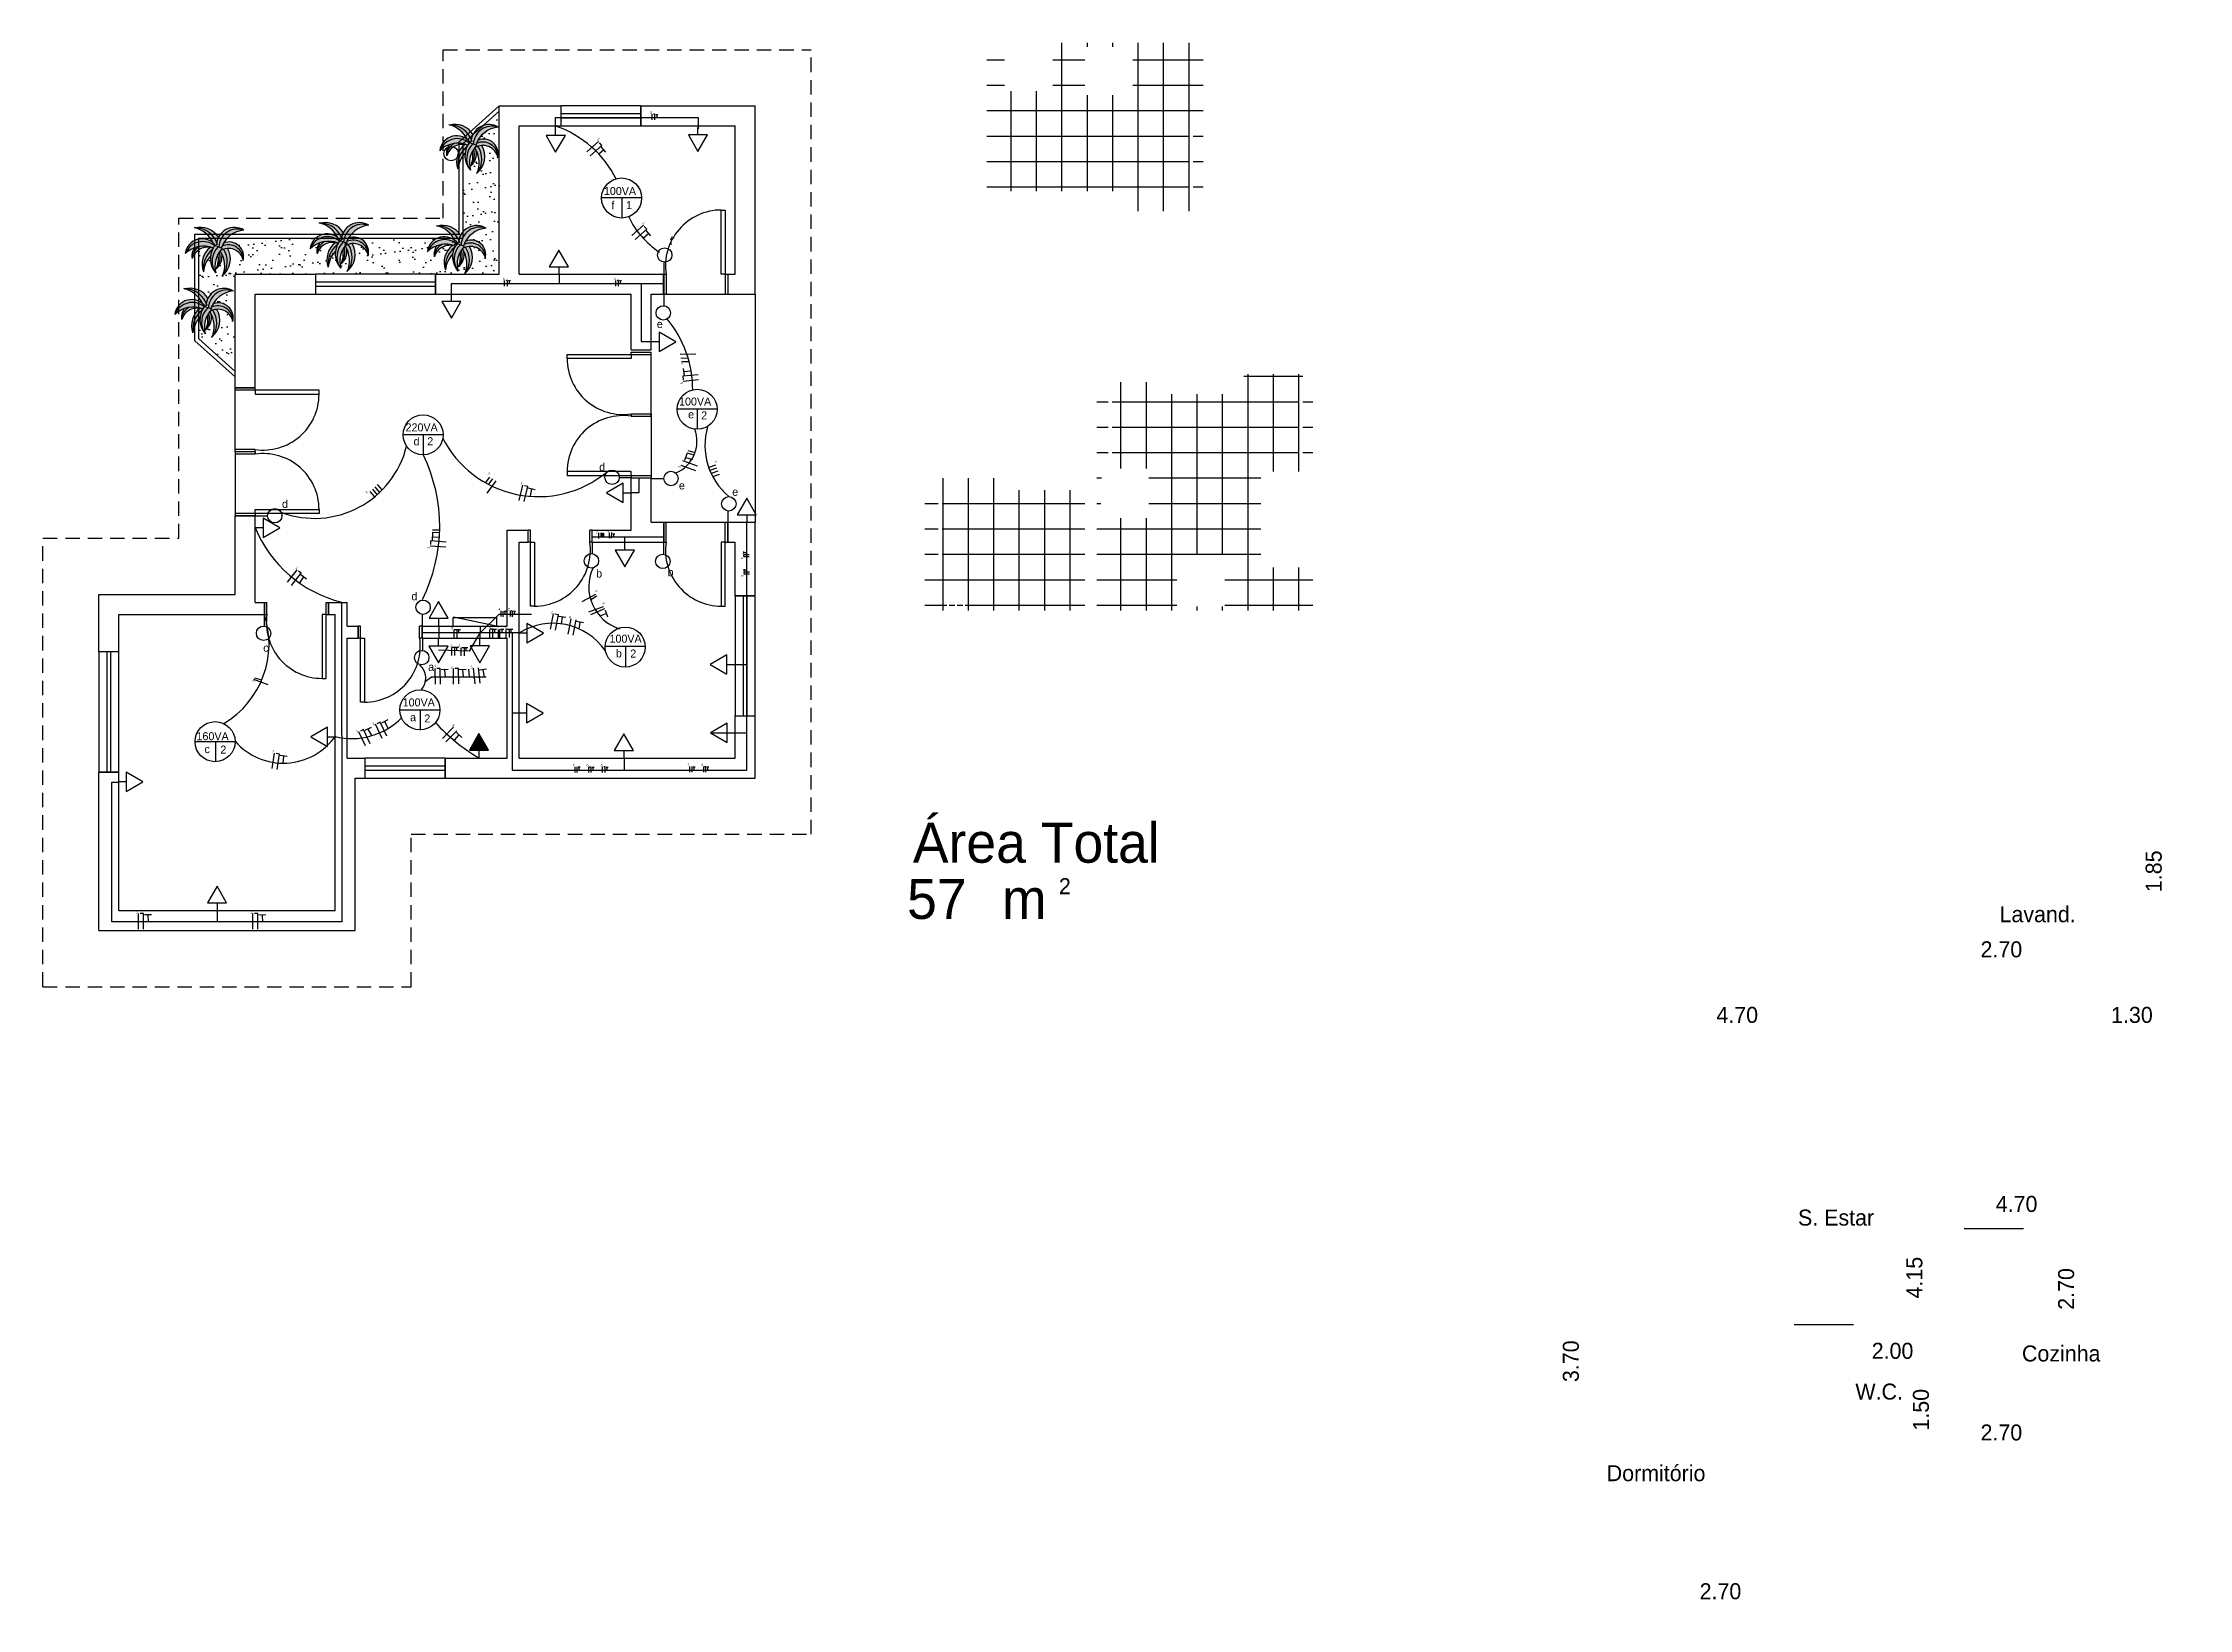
# Model space of a CAD drawing. Extents: x 0 to 26.8, y -7.8 to 11.8.
import ezdxf

# ---------------------------------------------------------------- set-up
doc = ezdxf.new("R2010")
doc.units = 0
doc.linetypes.add('ACAD_ISO02W100', pattern=[15, 12, -3])
doc.layers.get('0').update_dxf_attribs({"linetype": 'CONTINUOUS'})
doc.layers.get('DEFPOINTS').update_dxf_attribs({"linetype": 'CONTINUOUS'})
for name, color, linetype in [('BLOCO', 5, 'CONTINUOUS'), ('HACHURA', 1, 'CONTINUOUS'), ('JARDIM', 3, 'CONTINUOUS'), ('P_LMCT', 8, 'CONTINUOUS'), ('PAREDE', 7, 'CONTINUOUS'), ('PONTILHADO', 8, 'ACAD_ISO02W100')]:
    doc.layers.add(name, color=color, linetype=linetype)
doc.styles.add('PADRÃO', font='', dxfattribs={"height": 0.2})
doc.styles.get('PADRÃO').set_extended_font_data('AvantGarde Bk BT')
doc.dimstyles.new('PADRÃOS', dxfattribs={"dimtxt": 0.15, "dimasz": 0.1, "dimexe": 1.25, "dimexo": 0.625, "dimgap": 0.1, "dimtad": 0, "dimjust": 1, "dimzin": 1, "dimdsep": 46, "dimtxsty": 'PADRÃO', "dimcen": 2.5, "dimse1": 1, "dimse2": 1, "dimsd1": 1, "dimsd2": 1, "dimclrt": 1, "dimadec": 0, "dimazin": 0, "dimtfac": 1, "dimtdec": 4, "dimtmove": 0, "dimatfit": 3, "dimfxl": 1, "dimtolj": 1, "dimtzin": 0, "dimarcsym": 0})
pattern_1 = [(0, (0, 0), (0, 6.985), [5.08, -1.905]), (90, (0, 0), (-6.985, 4e-16), [5.08, -1.905])]

msp = doc.modelspace()

# ---------------------------------------------------------------- texts
at = {"layer": 'HACHURA', "ltscale": 0.015, "style": 'PADRÃO'}
msp.add_text('Lavand.', height=0.2, dxfattribs=at).set_placement((24.446, 0.805))
at = {"layer": 'HACHURA', "color": 7, "ltscale": 0.015, "true_color": 0xffffff, "char_height": 0.03, "attachment_point": 1, "style": 'PADRÃO'}
for s, insert in [('5', (7.59, 10.933)), ('5', (5.747, 8.857)), ('5', (7.135, 8.857)), ('4', (5.693, 4.729)), ('8', (5.102, 4.492)), ('6', (5.578, 4.498)), ('7', (5.673, 4.499)), ('5', (5.769, 4.498)), ('1', (5.087, 4.274)), ('2', (5.19, 4.277)), ('7', (6.619, 2.782)), ('6', (6.792, 2.782)), ('5', (6.968, 2.782)), ('7', (8.053, 2.786)), ('6', (8.226, 2.785))]:
    msp.add_mtext_dynamic_manual_height_columns(s, width=0.46322, gutter_width=1, heights=[0], dxfattribs=dict(at, insert=insert))
for s, insert, rotation in [('5', (6.94, 10.6), 321.5595), ('2', (7.502, 9.555), 321.5595), ('2', (7.973, 7.771), 89.9208), ('5', (7.972, 7.522), 105.6807), ('2', (7.934, 6.486), 79.8017), ('2', (8.414, 6.573), 296.5654), ('2', (4.025, 6.178), 47.1724), ('2', (5.571, 6.425), 323.267), ('1', (5.971, 6.3), 356.1482), ('2', (6.907, 5.693), 0.0158), ('4', (7.05, 5.71), 359.0358), ('2', (4.806, 5.471), 95.4338), ('1', (3.17, 5.249), 331.4606), ('5', (8.716, 5.338), 89.003), ('6', (8.721, 5.121), 89.003), ('2', (6.922, 4.959), 298.1315), ('2', (5.812, 4.73), 358.9652), ('2', (6.349, 4.694), 358.9974), ('4', (6.571, 4.629), 358.9974), ('4', (7.013, 4.805), 296.8105), ('1', (4.89, 4.021), 10.9938), ('2', (2.613, 3.813), 77.0914), ('2', (5.093, 4.004), 10.9938), ('3', (5.341, 4.004), 16.0087), ('2', (4.111, 3.289), 35.3448), ('3', (5.125, 3.285), 325.4288), ('2', (2.865, 2.951), 1.0985), ('1', (3.904, 3.196), 35.3448), ('1', (1.16, 0.945), 9.9523), ('1', (2.589, 0.944), 9.9523)]:
    msp.add_mtext_dynamic_manual_height_columns(s, width=0.46322, gutter_width=1, heights=[0], dxfattribs=dict(at, insert=insert, rotation=rotation))
at = {"layer": 'HACHURA', "color": 0, "ltscale": 0.015, "char_height": 0.1, "attachment_point": 1, "style": 'PADRÃO'}
for s, width, insert in [('100VA', 0.58467, (7.009, 9.987)), ('f', 0.59146, (7.103, 9.81)), ('1', 0.59146, (7.286, 9.811)), ('f', 0.59146, (7.833, 9.364)), ('e', 0.59146, (7.67, 8.326)), ('100VA', 0.58467, (7.948, 7.358)), ('220VA', 0.59146, (4.531, 7.035)), ('e', 0.59146, (8.061, 7.198)), ('2', 0.59146, (8.224, 7.185)), ('d', 0.59146, (4.631, 6.861)), ('2', 0.59146, (4.802, 6.862)), ('d', 0.59146, (6.95, 6.541)), ('e', 0.59146, (7.946, 6.31)), ('e', 0.59146, (8.612, 6.23)), ('d', 0.59146, (2.987, 6.079)), ('b', 0.59146, (6.912, 5.21)), ('b', 0.59146, (7.805, 5.226)), ('d', 0.59146, (4.604, 4.925)), ('100VA', 0.59146, (7.079, 4.396)), ('c', 0.59146, (2.752, 4.283)), ('a', 0.59146, (4.813, 4.044)), ('b', 0.59146, (7.158, 4.212)), ('2', 0.59146, (7.339, 4.211)), ('100VA', 0.59146, (4.495, 3.6)), ('a', 0.59146, (4.587, 3.415)), ('2', 0.59146, (4.765, 3.4)), ('160VA', 0.59146, (1.919, 3.178)), ('c', 0.59146, (2.019, 3.017)), ('2', 0.59146, (2.217, 3.011))]:
    msp.add_mtext_dynamic_manual_height_columns(s, width=width, gutter_width=1, heights=[0], dxfattribs=dict(at, insert=insert))

# ---------------------------------------------------------------- blocks, each defined once
blk = doc.blocks.new('J15')
at = {"layer": 'BLOCO'}
for p, q in [((1.5, 0.25), (0, 0.25)), ((0, 0.25), (0, 0)), ((1.5, 0.15), (0, 0.15)), ((0, 0.1), (1.5, 0.1)), ((0, 0), (1.5, 0)), ((1.5, 0), (1.5, 0.25))]:
    blk.add_line(p, q, dxfattribs=at)
blk = doc.blocks.new('J1')
at = {"layer": 'BLOCO'}
for p, q in [((0, 0.25), (0, 0)), ((1, 0.25), (0, 0.25)), ((1, 0.15), (0, 0.15)), ((0, 0.1), (1, 0.1)), ((0, 0), (1, 0)), ((1, 0), (1, 0.25))]:
    blk.add_line(p, q, dxfattribs=at)
blk = doc.blocks.new('P80E25')
at = {"layer": 'BLOCO', "ltscale": 0.015}
for p, q in [((0.03, 0.25), (0, 0.25)), ((0, 0.25), (0, 0)), ((0.8, 0), (0, 0)), ((0.03, 0.25), (0.03, 0)), ((0.8, 0.25), (0.77, 0.25)), ((0.77, 0.25), (0.77, 0)), ((0.8, 0.25), (0.8, 0))]:
    blk.add_line(p, q, dxfattribs=at)
at = {"layer": 'BLOCO'}
blk.add_lwpolyline([(0.03, 0.25), (0.08, 0.25), (0.08, 1.05), (0.03, 1.05)], close=True, dxfattribs=at)
at = {"layer": 'BLOCO', "ltscale": 0.015}
blk.add_arc((0.08, 0.352), 0.698, 351.5555, 90, dxfattribs=at)
blk = doc.blocks.new('P80D25')
at = {"layer": 'BLOCO', "ltscale": 0.015}
for p, q in [((0, 0.25), (0, 0)), ((0, 0.25), (0.03, 0.25)), ((0, 0), (0.8, 0)), ((0.03, 0.25), (0.03, 0)), ((0.77, 0.25), (0.77, 0)), ((0.77, 0.25), (0.8, 0.25)), ((0.8, 0.25), (0.8, 0))]:
    blk.add_line(p, q, dxfattribs=at)
at = {"layer": 'BLOCO'}
blk.add_lwpolyline([(0.77, 0.25), (0.72, 0.25), (0.72, 1.05), (0.77, 1.05)], close=True, dxfattribs=at)
at = {"layer": 'BLOCO', "ltscale": 0.015}
blk.add_arc((0.72, 0.352), 0.698, 90, 188.4445, dxfattribs=at)
blk = doc.blocks.new('P80D15')
at = {"layer": 'BLOCO', "ltscale": 0.015}
for p, q in [((0, 0.15), (0, 0)), ((0, 0.15), (0.03, 0.15)), ((0, 0), (0.03, 0)), ((0.03, 0.15), (0.03, 0)), ((0.77, 0.15), (0.77, 0)), ((0.77, 0.15), (0.8, 0.15)), ((0.77, 0), (0.8, 0)), ((0.8, 0.15), (0.8, 0))]:
    blk.add_line(p, q, dxfattribs=at)
at = {"layer": 'BLOCO'}
blk.add_lwpolyline([(0.77, 0.15), (0.72, 0.15), (0.72, 0.95), (0.77, 0.95)], close=True, dxfattribs=at)
at = {"layer": 'BLOCO', "ltscale": 0.015}
blk.add_arc((0.72, 0.252), 0.698, 90, 188.4445, dxfattribs=at)
blk = doc.blocks.new('P80E15')
at = {"layer": 'BLOCO', "ltscale": 0.015}
for p, q in [((0.03, 0.15), (0, 0.15)), ((0, 0.15), (0, 0)), ((0.03, 0), (0, 0)), ((0.03, 0.15), (0.03, 0)), ((0.8, 0.15), (0.77, 0.15)), ((0.77, 0.15), (0.77, 0)), ((0.8, 0), (0.77, 0)), ((0.8, 0.15), (0.8, 0))]:
    blk.add_line(p, q, dxfattribs=at)
at = {"layer": 'BLOCO'}
blk.add_lwpolyline([(0.03, 0.15), (0.08, 0.15), (0.08, 0.95), (0.03, 0.95)], close=True, dxfattribs=at)
at = {"layer": 'BLOCO', "ltscale": 0.015}
blk.add_arc((0.08, 0.252), 0.698, 351.5555, 90, dxfattribs=at)
blk = doc.blocks.new('ESTAR')
at = {"layer": 'HACHURA', "ltscale": 0.015, "style": 'PADRÃO'}
blk.add_text('S. Estar', height=0.2, dxfattribs=at).set_placement((-0.425, -0.068))
blk = doc.blocks.new('DORMI')
at = {"layer": 'HACHURA', "ltscale": 0.015, "style": 'PADRÃO'}
blk.add_text('Dormitório', height=0.2, dxfattribs=at).set_placement((-0.516, -0.066))
blk = doc.blocks.new('WC')
at = {"layer": 'HACHURA', "ltscale": 0.015, "style": 'PADRÃO'}
blk.add_text('W.C.', height=0.2, dxfattribs=at).set_placement((-0.137, -0.096))
blk = doc.blocks.new('COZINHA')
at = {"layer": 'HACHURA', "ltscale": 0.015, "style": 'PADRÃO'}
blk.add_text('Cozinha', height=0.2, dxfattribs=at).set_placement((-0.658, -0.068))
blk = doc.blocks.new('*D28')
at = {"layer": 'DEFPOINTS', "color": 0, "ltscale": 0.015, "transparency": 16777216}
for p in [(26.564, 2.027), (26.373, 0.177), (26.564, 0.177)]:
    blk.add_point(p, dxfattribs=at)
at = {"layer": 'HACHURA', "color": 1, "ltscale": 0.015, "transparency": 16777216, "insert": (26.373, 1.441), "char_height": 0.2, "attachment_point": 5, "rotation": 90, "style": 'PADRÃO'}
blk.add_mtext('\\A1;1.85', dxfattribs=at)
blk = doc.blocks.new('*D29')
at = {"layer": 'DEFPOINTS', "color": 0, "ltscale": 0.015, "transparency": 16777216}
for p in [(26.564, 0.465), (23.864, 0.177), (26.564, 0.177)]:
    blk.add_point(p, dxfattribs=at)
at = {"layer": 'HACHURA', "color": 1, "ltscale": 0.015, "transparency": 16777216, "insert": (24.469, 0.465), "char_height": 0.2, "attachment_point": 5, "style": 'PADRÃO'}
blk.add_mtext('\\A1;2.70', dxfattribs=at)
blk = doc.blocks.new('*D30')
at = {"layer": 'DEFPOINTS', "color": 0, "ltscale": 0.015, "transparency": 16777216}
for p in [(25.514, -0.073), (26.814, -0.073), (26.814, -0.354)]:
    blk.add_point(p, dxfattribs=at)
at = {"layer": 'HACHURA', "color": 1, "ltscale": 0.015, "transparency": 16777216, "insert": (26.1, -0.354), "char_height": 0.2, "attachment_point": 5, "style": 'PADRÃO'}
blk.add_mtext('\\A1;1.30', dxfattribs=at)
blk = doc.blocks.new('*D31')
at = {"layer": 'DEFPOINTS', "color": 0, "ltscale": 0.015, "transparency": 16777216}
for p in [(20.564, -0.073), (25.264, -0.073), (25.264, -0.354)]:
    blk.add_point(p, dxfattribs=at)
at = {"layer": 'HACHURA', "color": 1, "ltscale": 0.015, "transparency": 16777216, "insert": (21.169, -0.354), "char_height": 0.2, "attachment_point": 5, "style": 'PADRÃO'}
blk.add_mtext('\\A1;4.70', dxfattribs=at)
blk = doc.blocks.new('*D32')
at = {"layer": 'DEFPOINTS', "color": 0, "ltscale": 0.015, "transparency": 16777216}
for p in [(23.383, -0.073), (25.264, -0.073), (23.714, -4.22)]:
    blk.add_point(p, dxfattribs=at)
at = {"layer": 'HACHURA', "color": 1, "ltscale": 0.015, "transparency": 16777216, "insert": (23.383, -3.634), "char_height": 0.2, "attachment_point": 5, "rotation": 90, "style": 'PADRÃO'}
blk.add_mtext('\\A1;4.15', dxfattribs=at)
blk = doc.blocks.new('*D33')
at = {"layer": 'DEFPOINTS', "color": 0, "ltscale": 0.015, "transparency": 16777216}
for p in [(20.564, -2.715), (20.564, -2.843), (25.264, -3.02)]:
    blk.add_point(p, dxfattribs=at)
at = {"layer": 'HACHURA', "color": 1, "ltscale": 0.015, "transparency": 16777216, "insert": (24.659, -2.715), "char_height": 0.2, "attachment_point": 5, "style": 'PADRÃO'}
blk.add_mtext('\\A1;4.70', dxfattribs=at)
blk = doc.blocks.new('*D34')
at = {"layer": 'DEFPOINTS', "color": 0, "ltscale": 0.015, "transparency": 16777216}
for p in [(26.564, -5.569), (23.864, -5.87), (26.564, -5.87)]:
    blk.add_point(p, dxfattribs=at)
at = {"layer": 'HACHURA', "color": 1, "ltscale": 0.015, "transparency": 16777216, "insert": (24.469, -5.569), "char_height": 0.2, "attachment_point": 5, "style": 'PADRÃO'}
blk.add_mtext('\\A1;2.70', dxfattribs=at)
blk = doc.blocks.new('*D35')
at = {"layer": 'DEFPOINTS', "color": 0, "ltscale": 0.015, "transparency": 16777216}
for p in [(23.864, -3.17), (23.864, -5.87), (25.279, -5.87)]:
    blk.add_point(p, dxfattribs=at)
at = {"layer": 'HACHURA', "color": 1, "ltscale": 0.015, "transparency": 16777216, "insert": (25.279, -3.775), "char_height": 0.2, "attachment_point": 5, "rotation": 90, "style": 'PADRÃO'}
blk.add_mtext('\\A1;2.70', dxfattribs=at)
blk = doc.blocks.new('*D36')
at = {"layer": 'DEFPOINTS', "color": 0, "ltscale": 0.015, "transparency": 16777216}
for p in [(18.864, -4.073), (18.864, -7.773), (19.091, -7.773)]:
    blk.add_point(p, dxfattribs=at)
at = {"layer": 'HACHURA', "color": 1, "ltscale": 0.015, "transparency": 16777216, "insert": (19.091, -4.678), "char_height": 0.2, "attachment_point": 5, "rotation": 90, "style": 'PADRÃO'}
blk.add_mtext('\\A1;3.70', dxfattribs=at)
blk = doc.blocks.new('*D37')
at = {"layer": 'DEFPOINTS', "color": 0, "ltscale": 0.015, "transparency": 16777216}
for p in [(18.864, -7.552), (18.864, -7.773), (21.564, -7.773)]:
    blk.add_point(p, dxfattribs=at)
at = {"layer": 'HACHURA', "color": 1, "ltscale": 0.015, "transparency": 16777216, "insert": (20.959, -7.552), "char_height": 0.2, "attachment_point": 5, "style": 'PADRÃO'}
blk.add_mtext('\\A1;2.70', dxfattribs=at)
blk = doc.blocks.new('*D38')
at = {"layer": 'DEFPOINTS', "color": 0, "ltscale": 0.015, "transparency": 16777216}
for p in [(23.465, -4.37), (23.714, -4.37), (23.714, -5.87)]:
    blk.add_point(p, dxfattribs=at)
at = {"layer": 'HACHURA', "color": 1, "ltscale": 0.015, "transparency": 16777216, "insert": (23.465, -5.284), "char_height": 0.2, "attachment_point": 5, "rotation": 90, "style": 'PADRÃO'}
blk.add_mtext('\\A1;1.50', dxfattribs=at)
blk = doc.blocks.new('*D39')
at = {"layer": 'DEFPOINTS', "color": 0, "ltscale": 0.015, "transparency": 16777216}
for p in [(21.714, -4.37), (21.714, -4.549), (23.714, -4.37)]:
    blk.add_point(p, dxfattribs=at)
at = {"layer": 'HACHURA', "color": 1, "ltscale": 0.015, "transparency": 16777216, "insert": (23.109, -4.549), "char_height": 0.2, "attachment_point": 5, "style": 'PADRÃO'}
blk.add_mtext('\\A1;2.00', dxfattribs=at)
blk = doc.blocks.new('AV6')
h = blk.add_hatch(color=106)
h.paths.add_polyline_path([(-0.448, -0.003, -0.005016), (-0.443, 0.002, -0.513349), (-0.079, 0.093, -0.175433), (-0.066, 0.093, -0.022246), (-0.026, 0.08, -0.504406), (0.279, 0.291, -0.005016), (0.285, 0.291, 0.526482), (-0.054, 0.138, 0.288035), (-0.31, 0.32, 0.009659), (-0.32, 0.318, -0.219762), (-0.101, 0.134, 0.597519)])
h.paths.add_polyline_path([(0.011, 0.089, 0.017799), (0.003, 0.067, -0.005772), (0.013, 0.062, 0.030703), (-0.012, 0.032, -0.506864), (0.277, -0.08, 0.014459), (0.279, -0.07, 0.525417)])
h = blk.add_hatch(color=74)
h.paths.add_polyline_path([(-0.443, 0.002, -0.291066), (-0.099, 0.068, -0.022677), (-0.086, 0.088, -0.094648), (-0.079, 0.093, 0.513349)])
h.paths.add_polyline_path([(0.013, 0.062, 0.028086), (-0.035, 0.083, 0.353279), (-0.074, -0.235, 0.011523), (-0.066, -0.245, -0.264453)])
h.paths.add_polyline_path([(0.032, 0.13, 0.035308), (0.011, 0.089, -0.525417), (0.279, -0.07, 0.577919)])
h.paths.add_polyline_path([(-0.31, 0.32, -0.288035), (-0.054, 0.138, -0.074612), (-0.033, 0.202, 0.314228)])
h.paths.add_polyline_path([(0.008, 0, 0.028355), (-0.011, 0.033, 0.00267), (-0.012, 0.032, 0.015403), (-0.024, 0.016, -0.246599), (-0.057, -0.186, -0.00232), (-0.058, -0.189, 0.266418)])
h = blk.add_hatch(color=72)
h.paths.add_polyline_path([(0.279, 0.291, 0.504406), (-0.026, 0.08, -0.017106), (0.003, 0.067, -0.295443)])
h.paths.add_polyline_path([(-0.1, 0.065, 0.046042), (-0.136, 0.074, 0.325454), (-0.221, -0.23, -0.162584), (-0.133, -0.035, -0.098869)])
h.paths.add_polyline_path([(-0.024, 0.016, 0.02315), (-0.039, -0.009, -0.137861), (-0.057, -0.186, 0.246599)])
h.paths.add_polyline_path([(-0.263, 0.088, 0.052527), (-0.329, 0.071, 0.21466), (-0.361, -0.066, -0.015101), (-0.357, -0.054, -0.301897)])
h.paths.add_polyline_path([(0.08, 0.062, 0.066648), (0.029, 0.052, -0.296118), (0.029, -0.269, 0.358442)])
h = blk.add_hatch(color=3)
h.paths.add_polyline_path([(0.029, 0.052, 0.057851), (-0.011, 0.033, -0.240197), (0.021, -0.275, 0.009659), (0.029, -0.269, 0.296118)])
h.paths.add_polyline_path([(-0.035, 0.083, 0.017041), (-0.066, 0.093, 0.274641), (-0.086, 0.088, 0.336018), (-0.074, -0.235, -0.353279)])
h.paths.add_polyline_path([(-0.1, 0.065, -0.003329), (-0.099, 0.068, 0.128581), (-0.263, 0.088, 0.301897), (-0.357, -0.054, -0.411027)])
at = {"layer": 'P_LMCT'}
for centre, radius, start, end in [((-0.41, -0.012), 0.342, 25.229, 77.1188), ((-0.256, 0.062), 0.263, 30.1642, 106.8497), ((-0.327, 0.026), 0.295, 16.1293, 87.9282), ((0.168, 0.098), 0.226, 58.725, 177.7875), ((0.204, 0.073), 0.231, 71.2185, 178.2095), ((0.314, -0.034), 0.327, 95.0361, 162.0233), ((-0.237, -0.028), 0.212, 35.3303, 173.1806), ((-0.219, -0.236), 0.327, 68.4571, 134.5207), ((-0.229, -0.083), 0.231, 49.6374, 158.3383), ((-0.193, -0.032), 0.172, 142.8513, 191.3124), ((-0.168, -0.124), 0.201, 70.2322, 163.0686), ((-0.203, -0.054), 0.154, 110.8015, 180.4803), ((0.03, -0.136), 0.268, 128.4295, 200.5403), ((0.09, -0.192), 0.313, 129.4512, 186.0898), ((0.134, -0.066), 0.268, 144.805, 221.8306), ((0.142, -0.1), 0.255, 134.0736, 213.9976), ((-0.072, 0.074), 0.02, 73.4657, 136.0217), ((0.243, -0.161), 0.32, 135.7047, 195.147), ((-0.2, -0.358), 0.471, 63.0896, 73.4657), ((-0.233, -0.053), 0.22, 321.1847, 18.3975), ((0.041, 0.104), 0.0912, 190.3947, 191.4808), ((0.091, -0.13), 0.193, 12.0444, 122.5933), ((-0.297, -0.152), 0.342, 336.5963, 32.8642), ((0.091, -0.083), 0.189, 0.7549, 114.8716), ((-0.147, -0.072), 0.263, 306.8653, 30.7421), ((0.013, 0.062), 0, 306.1793, 0), ((-0.218, -0.108), 0.295, 325.7868, 32.9122), ((0.098, -0.041), 0.184, 344.5826, 111.1809), ((0.115, -0.264), 0.338, 137.2327, 174.171), ((-0.189, -0.037), 0.201, 309.5461, 10.3854), ((-0.362, -0.066), 0.328, 336.5687, 9.9121)]:
    blk.add_arc(centre, radius, start, end, dxfattribs=at)
blk = doc.blocks.new('AREA')
at = {"layer": 'HACHURA', "ltscale": 0.1, "style": 'PADRÃO'}
for s, p in [('Área Total', (-2.498, 0.433)), ('m', (-1.384, -0.269))]:
    blk.add_text(s, height=0.5, dxfattribs=at).set_placement(p)
at = {"layer": 'HACHURA', "ltscale": 0.015, "style": 'PADRÃO'}
blk.add_text('2', height=0.2, dxfattribs=at).set_placement((-0.673, 0.04))
blk.add_attdef('100', (-2.57, -0.269), '', height=0.5, dxfattribs=at)

# ---------------------------------------------------------------- dimensions: what is measured, and where the dimension line sits
at = {"layer": 'HACHURA', "ltscale": 0.015}
for base, p1, p2, picture, middle in [((26.373, 0.177), (26.564, 2.027), (26.564, 0.177), '*D28', (26.373, 1.441)), ((23.383, -0.073), (23.714, -4.22), (25.264, -0.073), '*D32', (23.383, -3.634)), ((25.279, -5.87), (23.864, -3.17), (23.864, -5.87), '*D35', (25.279, -3.775)), ((19.091, -7.773), (18.864, -4.073), (18.864, -7.773), '*D36', (19.091, -4.678)), ((23.465, -4.37), (23.714, -5.87), (23.714, -4.37), '*D38', (23.465, -5.284))]:
    dim = msp.add_linear_dim(base=base, p1=p1, p2=p2, angle=90, dimstyle='PADRÃOS', dxfattribs=at)
    dim.commit()
    dim.dimension.update_dxf_attribs({"geometry": picture, "text_midpoint": middle})
for base, p1, p2, picture, middle in [((26.564, 0.465), (23.864, 0.177), (26.564, 0.177), '*D29', (24.469, 0.465)), ((25.264, -0.354), (20.564, -0.073), (25.264, -0.073), '*D31', (21.169, -0.354)), ((26.814, -0.354), (25.514, -0.073), (26.814, -0.073), '*D30', (26.1, -0.354)), ((20.564, -2.715), (25.264, -3.02), (20.564, -2.843), '*D33', (24.659, -2.715)), ((21.714, -4.549), (23.714, -4.37), (21.714, -4.37), '*D39', (23.109, -4.549)), ((26.564, -5.569), (23.864, -5.87), (26.564, -5.87), '*D34', (24.469, -5.569)), ((18.864, -7.552), (21.564, -7.773), (18.864, -7.773), '*D37', (20.959, -7.552))]:
    dim = msp.add_linear_dim(base=base, p1=p1, p2=p2, dimstyle='PADRÃOS', dxfattribs=at)
    dim.commit()
    dim.dimension.update_dxf_attribs({"geometry": picture, "text_midpoint": middle})

# ---------------------------------------------------------------- hatches: boundary and pattern name
at = {"layer": 'HACHURA', "ltscale": 0.015}
h = msp.add_hatch(dxfattribs=at)
h.set_pattern_fill('NET', color=256, scale=0.1, style=0)
h.set_pattern_definition([(0, (-132.6835, -141.77696), (0, 0.3175), []), (90, (-132.6835, -141.77696), (-0.3175, 2e-17), [])])
h.paths.add_polyline_path([(14.321, 10.736, 0.45807), (13.631, 9.936), (13.631, 9.686), (14.371, 9.686), (14.371, 9.936), (14.321, 9.936)])
h.paths.add_polyline_path([(14.321, 10.736), (14.371, 10.736), (14.371, 9.936), (14.401, 9.936), (14.495, 9.936), (14.495, 11.786), (13.316, 11.786), (12.616, 11.786), (12.616, 11.186), (12.016, 11.186), (12.016, 11.786), (11.795, 11.786), (11.795, 9.936), (13.601, 9.936), (13.631, 9.936, -0.45807)])
h.paths.add_polyline_path([(13.616, 11.136), (13.016, 11.136), (13.016, 11.736), (13.616, 11.736)], flags=16)
h.paths.add_polyline_path([(14.15, 10.894), (14.15, 11.536), (14.458, 11.536), (14.458, 10.894)], flags=24)
h.paths.add_polyline_path([(12.045, 10.379), (12.723, 10.379), (12.723, 10.071), (12.045, 10.071)], flags=24)
h.paths.add_polyline_path([(12.31, 10.509), (13.451, 10.509), (13.451, 10.815), (12.31, 10.815)], flags=24)
h = msp.add_hatch(dxfattribs=at)
h.set_pattern_fill('NET', color=256, scale=0.1, style=0)
h.set_pattern_definition([(0, (-131.3114, -140.96722), (0, 0.3175), []), (90, (-131.3114, -140.96722), (-0.3175, 2e-17), [])])
h.paths.add_polyline_path([(11.925, 6.199), (11.925, 6.349), (11.185, 6.349), (11.185, 6.199), (11.235, 6.199), (11.235, 5.399, 0.45807)])
h.paths.add_polyline_path([(13.017, 6.199), (11.955, 6.199), (11.925, 6.199, -0.45807), (11.235, 5.399), (11.185, 5.399), (11.185, 6.199), (11.155, 6.199), (11.017, 6.199), (11.017, 4.699), (11.241, 4.699), (11.666, 4.699), (12.241, 4.699), (13.017, 4.699)])
h.paths.add_polyline_path([(11.448, 4.849, -1.000001), (11.368, 4.849, -1.000001)], flags=16)
h.paths.add_polyline_path([(11.428, 4.849, -1), (11.388, 4.849, -1)], flags=0)
h.paths.add_polyline_path([(11.523, 4.764, -1.000001), (11.493, 4.764, -1.000001)], flags=16)
h.paths.add_polyline_path([(11.423, 4.764, -1.000001), (11.393, 4.764, -1.000001)], flags=16)
h.paths.add_polyline_path([(11.323, 4.764, -1.000001), (11.293, 4.764, -1.000001)], flags=16)
h.paths.add_polyline_path([(14.049, 7.399), (14.049, 7.549), (13.309, 7.549), (13.309, 7.399), (13.359, 7.399), (13.359, 6.599, 0.45807)])
h.paths.add_polyline_path([(15.693, 7.399), (15.743, 7.399), (15.743, 7.649), (15.003, 7.649), (15.003, 7.399, 0.45807), (15.693, 6.599)])
h.paths.add_polyline_path([(15.867, 6.727), (15.867, 7.399), (15.773, 7.399), (15.743, 7.399), (15.743, 6.599), (15.693, 6.599, -0.45807), (15.003, 7.399), (14.973, 7.399), (14.079, 7.399), (14.049, 7.399, -0.45807), (13.359, 6.599), (13.309, 6.599), (13.309, 7.399), (13.279, 7.399), (13.167, 7.399), (13.167, 4.699), (15.867, 4.699), (15.867, 5.234), (15.217, 5.234), (15.217, 6.434), (15.867, 6.434)])
h.paths.add_polyline_path([(13.817, 6.473), (13.817, 5.853), (13.767, 5.853), (13.767, 5.883), (13.737, 5.883), (13.737, 5.853), (13.317, 5.853), (13.317, 5.883), (13.217, 5.983), (13.217, 6.343), (13.317, 6.443), (13.317, 6.473), (13.737, 6.473), (13.737, 6.443), (13.767, 6.443), (13.767, 6.473)], flags=16)
h.paths.add_polyline_path([(14.766, 5.399), (14.766, 4.749), (14.166, 4.749), (14.166, 5.399)], flags=16)
h.paths.add_polyline_path([(11.891, 5.357), (12.604, 5.357), (12.604, 5.668), (11.891, 5.668)], flags=24)
h.paths.add_polyline_path([(12.614, 4.949), (12.614, 5.592), (12.922, 5.592), (12.922, 4.949)], flags=24)
h.paths.add_polyline_path([(12.089, 6.174), (12.767, 6.174), (12.767, 5.866), (12.089, 5.866)], flags=24)
h.paths.add_polyline_path([(13.985, 5.831), (15.104, 5.831), (15.104, 6.144), (13.985, 6.144)], flags=24)
h.paths.add_polyline_path([(13.417, 5.154), (14.095, 5.154), (14.095, 4.846), (13.417, 4.846)], flags=24)
h.paths.add_polyline_path([(14.428, 6.471), (14.428, 7.149), (14.736, 7.149), (14.736, 6.471)], flags=24)
at = {"layer": 'HACHURA', "ltscale": 0.015, "true_color": 0x000000}
h = msp.add_hatch(dxfattribs=at)
h.set_pattern_fill('ANGLE', color=18)
h.set_pattern_definition(pattern_1)
h.paths.add_polyline_path([(5.666, 4.612), (5.135, 4.612), (5.666, 4.504)])
h = msp.add_hatch(color=18, dxfattribs=at)
h.dxf.hatch_style = 1
h.paths.add_polyline_path([(5.448, 3.161), (5.328, 2.953), (5.569, 2.953)])
h = msp.add_hatch(dxfattribs=at)
h.set_pattern_fill('ANGLE', color=18)
h.set_pattern_definition(pattern_1)
h.paths.add_polyline_path([(8.341, 3.17), (8.549, 3.051), (8.549, 3.17)])
at = {"layer": 'JARDIM', "ltscale": 0.015}
h = msp.add_hatch(dxfattribs=at)
h.set_pattern_fill('AR-SAND', color=256, scale=0.005, style=0)
h.set_pattern_definition([(37.5, (-138.52845, -142.81344), (-0.00800016, 0.24470662), [0, -0.19304, 0, -0.2159, 0, -0.206375]), (7.5, (-138.52845, -142.81344), (0.22476164, 0.35841255), [0, -0.10414, 0, -0.17399, 0, -0.066675]), (327.5, (-138.68466, -142.81344), (0.39549619, 0.0007186), [0, -0.0635, 0, -0.2286, 0, -0.29845]), (317.5, (-138.68466, -142.81344), (0.3817782, 0.11146466), [0, -0.03175, 0, -0.14986, 0, -0.17145])])
h.paths.add_polyline_path([(5.185, 9.276, 0.175433), (5.172, 9.275, -0.000321), (5.172, 9.275, 0.000321), (5.172, 9.275, -0.175433), (5.185, 9.276, -0.001236), (5.188, 9.275, 0.144189), (5.094, 9.35), (3.945, 9.35, -0.377879), (4.063, 9.138, 0.356122), (3.866, 9.28, -0.36938), (3.807, 8.943, 0.210409), (3.795, 9.218, -0.271878), (3.725, 9.027, 0.007863), (3.729, 9.032, 0.137861), (3.747, 9.209, -0.069351), (3.799, 9.28, 0.045149), (3.72, 9.311, 0.175433), (3.707, 9.311, -0.000321), (3.707, 9.31, 0.084665), (3.64, 9.35), (2.303, 9.35, 0.058985), (2.257, 9.289, -0.597369), (2.503, 9.079, 0.356122), (2.305, 9.221, -0.36938), (2.247, 8.883, 0.210409), (2.234, 9.158, -0.271878), (2.165, 8.967, 0.007863), (2.169, 8.973, 0.137861), (2.187, 9.149, 0.191588), (2.16, 8.914, -0.214329), (2.093, 9.123, 0.162584), (2.005, 8.928, -0.325454), (2.09, 9.233, 0.183056), (1.95, 9.204), (1.95, 8.698, -0.144735), (2.062, 8.599, -0.434791), (2.38, 8.689, 0.243865), (2.126, 8.527, -0.597369), (2.372, 8.317, 0.356122), (2.174, 8.459, -0.36938), (2.116, 8.122, 0.210409), (2.103, 8.397, -0.271878), (2.034, 8.206, 0.007863), (2.038, 8.211, 0.137861), (2.056, 8.388, 0.191588), (2.029, 8.153, -0.214329), (1.962, 8.362, 0.013614), (1.95, 8.348), (1.95, 8.09), (2.4, 7.684), (2.4, 8.9), (3.406, 8.9), (4.906, 8.9), (5.264, 8.9, 0.010702), (5.273, 8.907, 0.210409), (5.26, 9.182, -0.271878), (5.19, 8.991, 0.007863), (5.194, 8.996, 0.137861), (5.212, 9.173, -0.069351), (5.264, 9.244, 0.045149)])
h.paths.add_polyline_path([(5.7, 10.933), (5.501, 10.756, -0.221844), (5.692, 10.735, 0.243865), (5.438, 10.573, -0.597369), (5.683, 10.363, 0.356122), (5.486, 10.505, -0.36938), (5.427, 10.168, 0.210409), (5.415, 10.443, -0.271878), (5.345, 10.252, 0.007863), (5.349, 10.257, 0.137861), (5.367, 10.434, 0.191588), (5.34, 10.199, -0.214329), (5.273, 10.408, 0.027233), (5.25, 10.38), (5.25, 9.43, -0.362944), (5.537, 9.474, 0.243865), (5.283, 9.312, -0.597369), (5.529, 9.102, 0.356122), (5.331, 9.244, -0.36938), (5.273, 8.907, -0.005522), (5.27, 8.9), (5.7, 8.9)])

# ---------------------------------------------------------------- linework, layer by layer
at = {"layer": 'HACHURA', "color": 7, "ltscale": 0.015, "true_color": 0xffffff}
for p, q in [((6.406, 10.721), (6.406, 10.854)), ((6.406, 10.854), (8.185, 10.854)), ((7.612, 10.825), (7.612, 10.895)), ((7.634, 10.895), (7.629, 10.895)), ((7.646, 10.895), (7.634, 10.895)), ((7.646, 10.825), (7.646, 10.895)), ((7.659, 10.894), (7.684, 10.894)), ((7.673, 10.858), (7.673, 10.894)), ((8.185, 10.854), (8.185, 10.714)), ((6.795, 10.425), (6.94, 10.554)), ((6.837, 10.377), (6.982, 10.506)), ((6.982, 10.506), (6.952, 10.539)), ((7.035, 10.422), (6.975, 10.487)), ((7.009, 10.45), (6.94, 10.393)), ((7.357, 9.38), (7.502, 9.509)), ((7.399, 9.332), (7.544, 9.461)), ((7.571, 9.405), (7.502, 9.348)), ((7.544, 9.461), (7.514, 9.494)), ((7.597, 9.376), (7.537, 9.442)), ((6.448, 8.898), (6.448, 8.778)), ((7.752, 8.755), (7.752, 8.902)), ((7.475, 8.778), (5.102, 8.778)), ((5.102, 8.778), (5.102, 8.631)), ((5.769, 8.749), (5.769, 8.819)), ((5.791, 8.819), (5.786, 8.819)), ((5.803, 8.819), (5.791, 8.819)), ((5.803, 8.749), (5.803, 8.819)), ((5.816, 8.819), (5.841, 8.819)), ((5.83, 8.782), (5.83, 8.819)), ((7.157, 8.749), (7.157, 8.819)), ((7.179, 8.819), (7.173, 8.819)), ((7.191, 8.819), (7.179, 8.819)), ((7.191, 8.749), (7.191, 8.819)), ((7.204, 8.819), (7.229, 8.819)), ((7.218, 8.782), (7.218, 8.819)), ((7.752, 8.778), (7.475, 8.778)), ((7.475, 8.778), (7.475, 8.059)), ((7.752, 8.654), (7.752, 8.778)), ((7.475, 8.059), (7.605, 8.059)), ((8.157, 7.899), (7.963, 7.896)), ((7.97, 7.852), (8.059, 7.851)), ((7.979, 7.81), (8.068, 7.809)), ((8.186, 7.642), (7.993, 7.623)), ((7.993, 7.623), (7.998, 7.579)), ((8.192, 7.579), (7.999, 7.56)), ((8, 7.722), (8.01, 7.634)), ((8.004, 7.684), (8.093, 7.69)), ((8.157, 6.441), (7.974, 6.508)), ((8.179, 6.5), (7.997, 6.568)), ((8.046, 6.654), (8.017, 6.57)), ((8.031, 6.61), (8.116, 6.585)), ((8.045, 6.668), (8.131, 6.642)), ((8.058, 6.696), (8.143, 6.67)), ((8.402, 6.515), (8.318, 6.485)), ((8.415, 6.477), (8.331, 6.446)), ((8.431, 6.438), (8.347, 6.408)), ((4.084, 6.186), (4.142, 6.119)), ((4.116, 6.212), (4.174, 6.144)), ((4.146, 6.241), (4.204, 6.173)), ((4.177, 6.272), (4.235, 6.205)), ((5.58, 6.365), (5.526, 6.294)), ((5.549, 6.162), (5.663, 6.319)), ((5.617, 6.342), (5.563, 6.271)), ((5.951, 6.074), (5.997, 6.262)), ((6.012, 6.058), (6.059, 6.247)), ((6.059, 6.247), (6.015, 6.257)), ((6.15, 6.207), (6.064, 6.227)), ((6.105, 6.217), (6.089, 6.13)), ((7.351, 6.17), (7.45, 6.17)), ((7.45, 6.17), (7.45, 6.352)), ((8.45, 6.398), (8.366, 6.368)), ((4.868, 5.663), (4.863, 5.575)), ((4.864, 5.676), (4.953, 5.674)), ((4.869, 5.707), (4.958, 5.705)), ((6.947, 5.597), (6.947, 5.667)), ((6.97, 5.668), (6.971, 5.623)), ((6.988, 5.668), (6.989, 5.623)), ((7.004, 5.666), (7.005, 5.621)), ((7.079, 5.602), (7.08, 5.672)), ((7.105, 5.601), (7.106, 5.671)), ((7.121, 5.656), (7.146, 5.655)), ((7.134, 5.619), (7.134, 5.656)), ((8.793, 5.689), (8.793, 5.803)), ((8.794, 4), (8.794, 5.698)), ((5.032, 5.488), (4.839, 5.503)), ((4.844, 5.567), (4.841, 5.522)), ((5.038, 5.551), (4.844, 5.567)), ((4.866, 5.617), (4.955, 5.615)), ((6.858, 5.62), (7.754, 5.62)), ((7.27, 5.554), (7.27, 5.62)), ((8.824, 5.367), (8.754, 5.368)), ((8.755, 5.408), (8.756, 5.434)), ((8.825, 5.392), (8.755, 5.394)), ((8.755, 5.394), (8.755, 5.381)), ((8.755, 5.381), (8.755, 5.376)), ((8.793, 5.419), (8.756, 5.42)), ((3.057, 5.052), (3.178, 5.204)), ((3.107, 5.012), (3.228, 5.164)), ((3.228, 5.164), (3.192, 5.191)), ((3.257, 5.118), (3.206, 5.045)), ((3.295, 5.09), (3.224, 5.144)), ((8.76, 5.177), (8.759, 5.164)), ((8.759, 5.164), (8.759, 5.159)), ((8.829, 5.15), (8.759, 5.151)), ((8.83, 5.176), (8.76, 5.177)), ((8.761, 5.19), (8.761, 5.215)), ((8.797, 5.202), (8.761, 5.203)), ((6.736, 4.809), (6.906, 4.902)), ((6.921, 4.878), (6.845, 4.83)), ((3.733, 3.14), (3.733, 4.801)), ((5.127, 4.505), (5.127, 4.612)), ((5.127, 4.612), (5.666, 4.612)), ((5.665, 4.504), (5.128, 4.613)), ((5.459, 4.417), (5.699, 4.654)), ((5.666, 4.612), (5.666, 4.502)), ((5.699, 4.654), (6.106, 4.654)), ((5.724, 4.622), (5.724, 4.692)), ((5.75, 4.621), (5.75, 4.691)), ((5.762, 4.691), (5.788, 4.691)), ((5.776, 4.654), (5.776, 4.691)), ((5.841, 4.622), (5.842, 4.692)), ((5.855, 4.692), (5.85, 4.692)), ((5.868, 4.691), (5.855, 4.692)), ((5.866, 4.621), (5.868, 4.691)), ((5.88, 4.69), (5.906, 4.69)), ((5.893, 4.654), (5.894, 4.69)), ((6.34, 4.466), (6.378, 4.657)), ((6.44, 4.645), (6.396, 4.652)), ((6.403, 4.454), (6.44, 4.645)), ((6.533, 4.61), (6.446, 4.625)), ((6.487, 4.618), (6.476, 4.529)), ((6.562, 4.402), (6.599, 4.592)), ((6.624, 4.389), (6.661, 4.58)), ((6.755, 4.545), (6.667, 4.561)), ((6.82, 4.683), (7.003, 4.75)), ((7.015, 4.719), (6.841, 4.643)), ((7.043, 4.659), (6.96, 4.627)), ((7.058, 4.614), (7.03, 4.699)), ((4.94, 4.418), (4.741, 4.418)), ((5.459, 4.418), (4.944, 4.418)), ((4.946, 4.507), (4.946, 4.352)), ((5.132, 4.457), (5.132, 4.357)), ((5.171, 4.458), (5.14, 4.458)), ((5.17, 4.458), (5.17, 4.357)), ((5.176, 4.461), (5.219, 4.461)), ((5.198, 4.417), (5.198, 4.46)), ((5.458, 4.418), (5.324, 4.19)), ((5.461, 4.503), (5.459, 4.348)), ((5.465, 4.422), (5.954, 4.422)), ((5.581, 4.462), (5.58, 4.362)), ((5.62, 4.463), (5.589, 4.463)), ((5.619, 4.463), (5.619, 4.362)), ((5.625, 4.466), (5.667, 4.466)), ((5.647, 4.422), (5.647, 4.465)), ((5.689, 4.46), (5.689, 4.359)), ((5.706, 4.46), (5.706, 4.359)), ((5.717, 4.466), (5.76, 4.466)), ((5.739, 4.422), (5.739, 4.465)), ((5.785, 4.461), (5.785, 4.361)), ((5.825, 4.462), (5.794, 4.462)), ((5.824, 4.462), (5.824, 4.362)), ((5.83, 4.465), (5.872, 4.465)), ((5.851, 4.421), (5.851, 4.464)), ((5.864, 4.421), (5.864, 2.706)), ((6.709, 4.553), (6.697, 4.464)), ((5.324, 4.19), (4.943, 4.203)), ((5.104, 4.235), (5.104, 4.135)), ((5.143, 4.236), (5.112, 4.236)), ((5.142, 4.236), (5.142, 4.136)), ((5.148, 4.239), (5.191, 4.239)), ((5.17, 4.195), (5.17, 4.238)), ((5.223, 4.231), (5.223, 4.131)), ((5.262, 4.232), (5.232, 4.232)), ((5.261, 4.232), (5.261, 4.132)), ((5.267, 4.235), (5.31, 4.235)), ((5.289, 4.191), (5.289, 4.234)), ((8.637, 4.024), (8.793, 4.024)), ((2.815, 3.768), (2.634, 3.838)), ((2.645, 3.859), (2.73, 3.832)), ((4.776, 3.812), (4.855, 3.87)), ((4.855, 3.87), (5.537, 3.87)), ((4.905, 3.78), (4.902, 3.974)), ((4.965, 3.975), (4.921, 3.973)), ((4.968, 3.78), (4.965, 3.975)), ((5.064, 3.96), (4.975, 3.957)), ((5.017, 3.958), (5.024, 3.869)), ((5.131, 3.78), (5.128, 3.974)), ((5.192, 3.975), (5.147, 3.973)), ((5.195, 3.781), (5.192, 3.975)), ((5.29, 3.96), (5.201, 3.957)), ((5.244, 3.958), (5.251, 3.87)), ((5.318, 3.964), (5.325, 3.875)), ((5.399, 3.784), (5.378, 3.977)), ((5.462, 3.79), (5.442, 3.983)), ((5.544, 3.965), (5.455, 3.954)), ((5.496, 3.958), (5.511, 3.87)), ((8.794, 3.174), (8.794, 4)), ((4.727, 3.712), (4.727, 3.705)), ((4.102, 3.237), (4.022, 3.198)), ((4.238, 3.101), (4.155, 3.277)), ((4.213, 3.303), (4.173, 3.284)), ((4.296, 3.128), (4.213, 3.303)), ((4.309, 3.331), (4.229, 3.291)), ((4.267, 3.31), (4.31, 3.232)), ((4.992, 3.101), (5.128, 3.239)), ((5.955, 3.417), (5.861, 3.417)), ((3.734, 3.137), (3.734, 0.809)), ((4.032, 3.007), (3.949, 3.183)), ((4.006, 3.21), (3.966, 3.19)), ((4.089, 3.034), (4.006, 3.21)), ((4.061, 3.216), (4.104, 3.138)), ((5.036, 3.056), (5.173, 3.194)), ((5.197, 3.146), (5.139, 3.079)), ((5.232, 3.114), (5.167, 3.175)), ((8.339, 3.17), (8.554, 3.17)), ((8.648, 3.172), (8.796, 3.172)), ((8.794, 2.706), (8.794, 3.174)), ((2.864, 2.723), (2.894, 2.915)), ((2.957, 2.905), (2.913, 2.911)), ((2.927, 2.713), (2.957, 2.905)), ((3.052, 2.873), (2.964, 2.886)), ((3.005, 2.88), (2.997, 2.791)), ((5.864, 2.706), (8.794, 2.706)), ((6.649, 2.675), (6.649, 2.745)), ((6.675, 2.674), (6.675, 2.744)), ((6.688, 2.744), (6.713, 2.744)), ((6.701, 2.707), (6.701, 2.743)), ((6.822, 2.674), (6.822, 2.744)), ((6.836, 2.743), (6.83, 2.743)), ((6.848, 2.743), (6.836, 2.743)), ((6.848, 2.673), (6.848, 2.743)), ((6.861, 2.743), (6.886, 2.743)), ((6.874, 2.706), (6.874, 2.743)), ((6.99, 2.674), (6.99, 2.744)), ((7.012, 2.744), (7.007, 2.744)), ((7.025, 2.744), (7.012, 2.744)), ((7.025, 2.674), (7.025, 2.744)), ((7.037, 2.743), (7.063, 2.743)), ((7.051, 2.707), (7.051, 2.743)), ((7.26, 2.857), (7.26, 2.713)), ((8.084, 2.678), (8.084, 2.748)), ((8.11, 2.678), (8.11, 2.748)), ((8.123, 2.747), (8.148, 2.747)), ((8.136, 2.711), (8.136, 2.747)), ((8.257, 2.678), (8.257, 2.748)), ((8.27, 2.747), (8.265, 2.747)), ((8.283, 2.747), (8.27, 2.747)), ((8.283, 2.677), (8.283, 2.747)), ((8.296, 2.747), (8.321, 2.747)), ((8.309, 2.71), (8.309, 2.746)), ((0.861, 0.809), (0.861, 2.556)), ((0.861, 2.556), (0.953, 2.556)), ((3.734, 0.809), (0.861, 0.809)), ((1.195, 0.72), (1.195, 0.914)), ((1.258, 0.914), (1.214, 0.913)), ((1.258, 0.719), (1.258, 0.914)), ((1.357, 0.897), (1.268, 0.896)), ((1.31, 0.896), (1.315, 0.807)), ((2.177, 0.949), (2.177, 0.806)), ((2.623, 0.719), (2.624, 0.913)), ((2.687, 0.913), (2.643, 0.912)), ((2.687, 0.718), (2.687, 0.913)), ((2.786, 0.896), (2.697, 0.895)), ((2.739, 0.895), (2.744, 0.806))]:
    msp.add_line(p, q, dxfattribs=at)
at = {"layer": 'HACHURA', "color": 0, "ltscale": 0.015}
for p, q in [((8.184, 10.642), (8.184, 10.732)), ((6.406, 10.634), (6.406, 10.724)), ((7.479, 9.85), (6.983, 9.85)), ((7.233, 9.85), (7.233, 9.6)), ((6.447, 8.985), (6.447, 8.896)), ((7.761, 8.899), (7.761, 9.049)), ((5.103, 8.563), (5.103, 8.653)), ((7.759, 8.653), (7.759, 8.503)), ((7.693, 8.053), (7.603, 8.053)), ((8.421, 7.211), (7.925, 7.211)), ((8.175, 7.211), (8.175, 6.961)), ((4.996, 6.892), (4.5, 6.892)), ((4.75, 6.892), (4.75, 6.892)), ((4.75, 6.892), (4.75, 6.892)), ((4.75, 6.892), (4.75, 6.892)), ((4.75, 6.892), (4.75, 6.892)), ((4.75, 6.892), (4.75, 6.892)), ((4.75, 6.892), (4.75, 6.892)), ((4.75, 6.892), (4.75, 6.892)), ((4.75, 6.892), (4.75, 6.892)), ((4.75, 6.892), (4.75, 6.892)), ((4.75, 6.892), (4.75, 6.642)), ((7.35, 6.354), (7.2, 6.354)), ((7.256, 6.168), (7.346, 6.168)), ((7.6, 6.346), (7.75, 6.346)), ((8.562, 5.792), (8.562, 5.942)), ((2.65, 5.88), (2.8, 5.88)), ((2.746, 5.729), (2.656, 5.729)), ((8.793, 5.887), (8.793, 5.798)), ((6.861, 5.556), (6.861, 5.406)), ((7.27, 5.455), (7.27, 5.544)), ((7.753, 5.549), (7.753, 5.399)), ((2.765, 4.652), (2.765, 4.502)), ((4.742, 4.5), (4.742, 4.65)), ((4.944, 4.597), (4.944, 4.508)), ((4.741, 4.349), (4.741, 4.199)), ((4.942, 4.257), (4.942, 4.346)), ((5.457, 4.26), (5.457, 4.349)), ((6.04, 4.415), (5.95, 4.415)), ((7.525, 4.248), (7.028, 4.248)), ((7.278, 4.248), (7.278, 3.998)), ((8.551, 4.024), (8.64, 4.024)), ((4.961, 3.453), (4.465, 3.453)), ((4.715, 3.453), (4.715, 3.203)), ((6.038, 3.417), (5.949, 3.417)), ((2.402, 3.059), (1.905, 3.059)), ((2.155, 3.059), (2.155, 2.81)), ((3.562, 3.12), (3.651, 3.12)), ((8.554, 3.171), (8.643, 3.171)), ((5.448, 2.948), (5.448, 2.859)), ((7.259, 2.944), (7.259, 2.855)), ((1.036, 2.557), (0.947, 2.557)), ((2.175, 1.043), (2.175, 0.954))]:
    msp.add_line(p, q, dxfattribs=at)
at = {"layer": 'HACHURA', "ltscale": 0.015}
for p, q in [((24.006, -3.02), (24.746, -3.02)), ((21.881, -4.22), (22.621, -4.22))]:
    msp.add_line(p, q, dxfattribs=at)
at = {"layer": 'HACHURA', "color": 0, "ltscale": 0.015}
for points in [[(6.286, 10.629), (6.406, 10.421), (6.527, 10.629)], [(8.064, 10.637), (8.184, 10.429), (8.305, 10.637)], [(6.568, 8.99), (6.447, 9.199), (6.327, 8.99)], [(4.983, 8.558), (5.103, 8.35), (5.223, 8.558)], [(7.698, 7.933), (7.906, 8.053), (7.698, 8.173)], [(7.251, 6.289), (7.043, 6.168), (7.251, 6.048)], [(8.913, 5.892), (8.793, 6.1), (8.672, 5.892)], [(2.751, 5.609), (2.959, 5.729), (2.751, 5.85)], [(7.15, 5.45), (7.27, 5.242), (7.391, 5.45)], [(5.065, 4.602), (4.944, 4.811), (4.824, 4.602)], [(6.045, 4.295), (6.253, 4.415), (6.045, 4.536)], [(4.821, 4.252), (4.942, 4.043), (5.062, 4.252)], [(5.337, 4.255), (5.457, 4.046), (5.578, 4.255)], [(8.546, 4.144), (8.338, 4.024), (8.546, 3.904)], [(6.043, 3.296), (6.252, 3.417), (6.043, 3.537)], [(3.557, 3.24), (3.348, 3.12), (3.557, 3)], [(8.549, 3.292), (8.34, 3.171), (8.549, 3.051)], [(5.569, 2.953), (5.448, 3.161), (5.328, 2.953)], [(7.379, 2.949), (7.259, 3.158), (7.139, 2.949)], [(1.041, 2.436), (1.25, 2.557), (1.041, 2.677)], [(2.295, 1.048), (2.175, 1.257), (2.055, 1.048)]]:
    msp.add_lwpolyline(points, close=True, dxfattribs=at)
for centre, radius in [((5.1, 10.404), 0.09), ((7.23, 9.85), 0.25), ((7.769, 9.138), 0.09), ((7.751, 8.415), 0.09), ((8.174, 7.211), 0.25), ((4.75, 6.892), 0.25), ((7.111, 6.362), 0.09), ((7.847, 6.347), 0.09), ((2.897, 5.881), 0.09), ((8.57, 6.03), 0.09), ((6.853, 5.318), 0.09), ((7.745, 5.311), 0.09), ((4.75, 4.739), 0.09), ((2.757, 4.414), 0.09), ((7.275, 4.241), 0.25), ((4.733, 4.11), 0.09), ((4.71, 3.457), 0.25), ((2.151, 3.06), 0.25)]:
    msp.add_circle(centre, radius, dxfattribs=at)
at = {"layer": 'HACHURA', "color": 7, "ltscale": 0.015, "true_color": 0xffffff}
for centre, radius, start, end in [((5.971, 9.487), 1.334, 26.4336, 70.9722), ((8.303, 10.087), 1.092, 205.7363, 236.6177), ((6.728, 7.452), 1.391, 359.8425, 39.6146), ((9.104, 6.76), 0.833, 163.6028, 230.0243), ((3.393, 7.034), 1.185, 249.7818, 346.1821), ((6.19, 7.463), 1.343, 206.996, 309.463), ((7.74, 6.815), 0.432, 292.6238, 20.3001), ((2.931, 5.75), 2.027, 333.2313, 26.2029), ((4.11, 6.336), 1.579, 202.3839, 256.1121), ((7.368, 4.993), 0.548, 154.3976, 252.5781), ((1.664, 4.282), 1.161, 300.9172, 18.6762), ((6.373, 3.743), 0.795, 34.619, 121.8472), ((4.564, 3.853), 0.219, 319.0276, 49.0669), ((3.858, 3.973), 0.875, 256.1986, 315.5581), ((6.616, 4.849), 2.31, 222.1716, 239.5047), ((3.002, 3.591), 0.799, 221.5578, 325.0123)]:
    msp.add_arc(centre, radius, start, end, dxfattribs=at)
at = {"layer": 'PAREDE', "ltscale": 0.015}
for p, q in [((5.7, 11), (5.2, 10.553)), ((5.7, 11), (6.471, 11)), ((5.7, 8.9), (5.7, 11)), ((6.471, 11), (6.471, 10.75)), ((7.471, 11), (7.471, 10.75)), ((7.471, 11), (8.9, 11)), ((8.9, 8.65), (8.9, 11)), ((5.7, 10.933), (5.25, 10.531)), ((5.95, 10.75), (6.471, 10.75)), ((5.95, 8.9), (5.95, 10.75)), ((7.471, 10.75), (8.65, 10.75)), ((8.65, 8.9), (8.65, 10.75)), ((5.2, 9.4), (5.2, 10.553)), ((5.25, 9.35), (5.25, 10.531)), ((1.9, 9.4), (5.2, 9.4)), ((1.9, 8.067), (1.9, 9.4)), ((1.95, 9.35), (5.25, 9.35)), ((1.95, 8.09), (1.95, 9.35)), ((2.4, 8.9), (3.406, 8.9)), ((2.4, 7.48), (2.4, 8.9)), ((3.406, 8.9), (3.406, 8.65)), ((4.906, 8.9), (4.906, 8.65)), ((4.906, 8.9), (5.7, 8.9)), ((5.95, 8.9), (7.756, 8.9)), ((7.756, 8.9), (7.756, 8.65)), ((8.556, 8.9), (8.556, 8.65)), ((8.556, 8.9), (8.65, 8.9)), ((2.65, 8.65), (3.406, 8.65)), ((2.65, 7.48), (2.65, 8.65)), ((4.906, 8.65), (7.35, 8.65)), ((7.35, 7.954), (7.35, 8.65)), ((7.6, 8.65), (7.756, 8.65)), ((7.6, 7.954), (7.6, 8.65)), ((8.556, 8.65), (8.9, 8.65)), ((8.9, 8.65), (8.9, 5.803)), ((2.4, 7.617), (1.9, 8.067)), ((2.4, 7.684), (1.95, 8.09)), ((7.35, 7.954), (7.6, 7.954)), ((2.4, 7.48), (2.65, 7.48)), ((7.35, 5.703), (7.35, 6.354)), ((7.35, 6.354), (7.6, 6.354)), ((7.6, 5.803), (7.6, 6.354)), ((2.4, 4.9), (2.4, 5.88)), ((2.4, 5.88), (2.65, 5.88)), ((2.65, 4.8), (2.65, 5.88)), ((5.8, 5.703), (6.062, 5.703)), ((5.8, 4.503), (5.8, 5.703)), ((6.062, 5.553), (6.062, 5.703)), ((6.862, 5.553), (6.862, 5.703)), ((6.862, 5.703), (7.35, 5.703)), ((7.6, 5.803), (7.756, 5.803)), ((7.756, 5.803), (7.756, 5.553)), ((8.556, 5.803), (8.556, 5.553)), ((8.556, 5.803), (8.9, 5.803)), ((8.9, 4.881), (8.9, 5.803)), ((5.95, 2.853), (5.95, 5.553)), ((5.95, 5.553), (6.062, 5.553)), ((6.862, 5.553), (7.756, 5.553)), ((8.556, 5.553), (8.65, 5.553)), ((8.65, 4.881), (8.65, 5.553)), ((0.7, 4.9), (2.4, 4.9)), ((0.7, 4.18), (0.7, 4.9)), ((8.65, 4.881), (8.9, 4.881)), ((0.95, 4.65), (2.769, 4.65)), ((0.95, 4.18), (0.95, 4.65)), ((2.65, 4.8), (2.769, 4.8)), ((2.769, 4.8), (2.769, 4.65)), ((3.569, 4.8), (3.569, 4.65)), ((3.569, 4.8), (3.8, 4.8)), ((3.569, 4.65), (3.65, 4.65)), ((3.65, 0.95), (3.65, 4.65)), ((3.8, 4.503), (3.8, 4.8)), ((3.8, 4.503), (3.937, 4.503)), ((3.8, 4.353), (3.937, 4.353)), ((3.8, 2.853), (3.8, 4.353)), ((3.937, 4.503), (3.937, 4.353)), ((4.737, 4.503), (4.737, 4.353)), ((4.737, 4.503), (5.8, 4.503)), ((4.737, 4.353), (5.8, 4.353)), ((5.8, 2.853), (5.8, 4.353)), ((0.95, 4.18), (0.7, 4.18)), ((8.65, 2.853), (8.65, 3.381)), ((8.65, 3.381), (8.9, 3.381)), ((8.9, 2.603), (8.9, 3.381)), ((3.8, 2.853), (4.024, 2.853)), ((4.024, 2.853), (4.024, 2.603)), ((5.024, 2.853), (5.024, 2.603)), ((5.024, 2.853), (5.8, 2.853)), ((5.95, 2.853), (8.65, 2.853)), ((0.7, 0.7), (0.7, 2.68)), ((0.95, 2.68), (0.7, 2.68)), ((0.95, 0.95), (0.95, 2.68)), ((3.9, 0.7), (3.9, 2.603)), ((3.9, 2.603), (4.024, 2.603)), ((5.024, 2.603), (8.9, 2.603)), ((0.95, 0.95), (3.65, 0.95)), ((0.7, 0.7), (3.9, 0.7))]:
    msp.add_line(p, q, dxfattribs=at)
at = {"layer": 'PONTILHADO', "ltscale": 0.015}
for p, q in [((5, 9.6), (5, 11.7)), ((5, 11.7), (9.6, 11.7)), ((9.6, 1.903), (9.6, 11.7)), ((1.7, 5.6), (1.7, 9.6)), ((1.7, 9.6), (5, 9.6)), ((0, 0), (0, 5.6)), ((0, 5.6), (1.7, 5.6)), ((4.6, 1.903), (9.6, 1.903)), ((4.6, 0), (4.6, 1.903)), ((0, 0), (4.6, 0))]:
    msp.add_line(p, q, dxfattribs=at)

# ---------------------------------------------------------------- block references
at = {"layer": 'HACHURA', "ltscale": 0.015}
for name, p in [('AV6', (5.406, 10.443)), ('AV6', (2.226, 9.158)), ('AV6', (3.786, 9.218)), ('AV6', (5.251, 9.182)), ('AV6', (2.095, 8.397)), ('ESTAR', (22.353, -2.916)), ('COZINHA', (25.384, -4.613)), ('WC', (22.782, -5.061)), ('DORMI', (20.054, -6.11))]:
    msp.add_blockref(name, p, dxfattribs=at)
msp.add_blockref('AREA', (13.367, 1.115), dxfattribs=at).add_auto_attribs({'100': '57'})
at = {"layer": 'PAREDE', "ltscale": 0.015}
for name, p in [('J1', (6.471, 10.75)), ('P80D25', (7.756, 8.65)), ('J15', (3.406, 8.65)), ('J1', (4.024, 2.603))]:
    msp.add_blockref(name, p, dxfattribs=at)
for name, p, rotation in [('P80D25', (7.6, 7.124), 90), ('P80E25', (2.4, 7.48), 270), ('P80E25', (7.6, 6.354), 90.00000000000101), ('P80D25', (2.4, 6.68), 270), ('P80D15', (6.862, 5.703), 180.000000000002), ('P80E25', (8.556, 5.803), 180), ('J15', (8.9, 3.381), 90), ('P80E15', (3.569, 4.8), 180), ('P80D15', (4.737, 4.503), 180), ('J15', (0.95, 2.68), 90)]:
    msp.add_blockref(name, p, dxfattribs=dict(at, rotation=rotation))

msp.set_redraw_order([(e.dxf.handle, doc.entitydb.next_handle()) for e in msp.query("TEXT MTEXT ATTDEF DIMENSION ARC_DIMENSION")])  # texts and dimensions are drawn at this point

doc.saveas('drawing.dxf')
